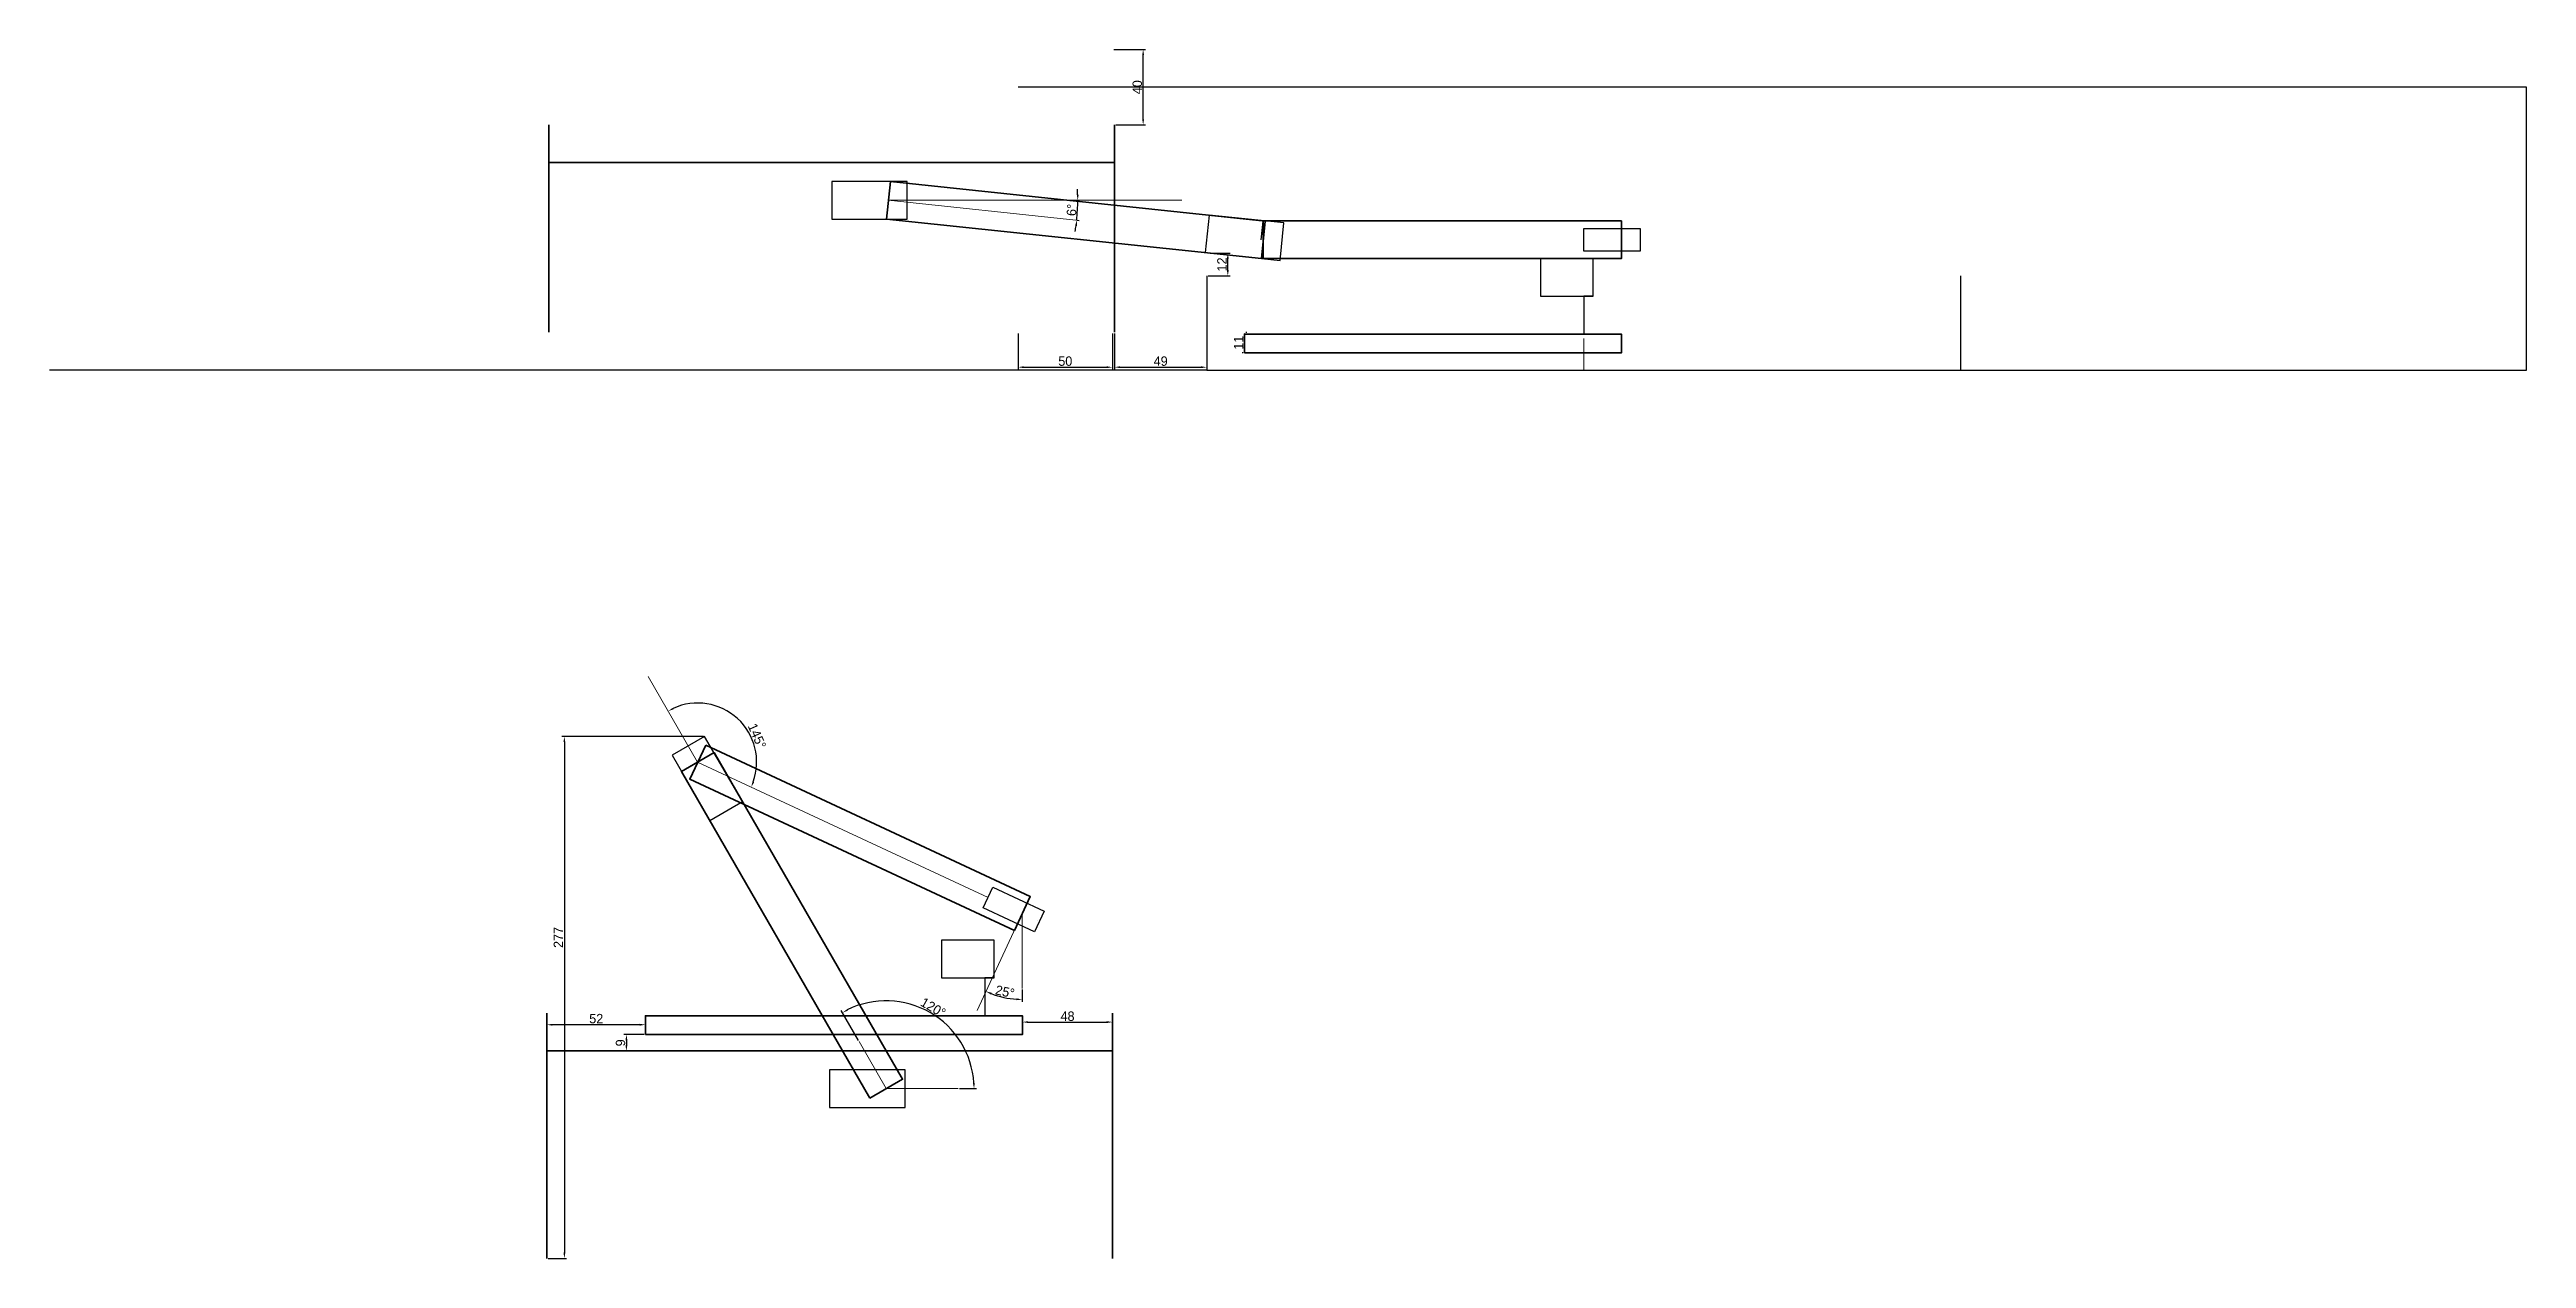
# Model space of a CAD drawing. Header units: millimetres. Extents: x 1146 to 3032, y -1371 to 748.
# Drawn here: x 1146 to 2460, y -395 to 246 of the extents above; entities that cross this region are included whole.
import ezdxf

# ---------------------------------------------------------------- set-up
doc = ezdxf.new("R2010")
doc.units = ezdxf.units.MM
doc.header["$LTSCALE"] = 3
for name, color, linetype, lineweight in [('Arm', 51, 'Continuous', 35), ('Dim', 7, 'Continuous', 18), ('Robot', 141, 'Continuous', 35), ('Servo Angles', 201, 'Continuous', 18), ('Servos', 91, 'Continuous', 30), ('Setup', 31, 'Continuous', 30), ('Tray', 211, 'Continuous', 35)]:
    doc.layers.add(name, color=color, linetype=linetype, lineweight=lineweight)
doc.dimstyles.new('Copy of ISO-25', dxfattribs={"dimtxt": 5, "dimasz": 3, "dimexe": 1.25, "dimexo": 0.625, "dimtad": 1, "dimdec": 0, "dimdsep": 46, "dimtxsty": 'Standard', "dimcen": 2.5, "dimadec": 0, "dimazin": 0, "dimtfac": 1, "dimtdec": 0, "dimtmove": 0, "dimatfit": 3, "dimfxl": 1, "dimfrac": 2, "dimarcsym": 0})

msp = doc.modelspace()

# ---------------------------------------------------------------- blocks, each defined once
blk = doc.blocks.new('*D10')
at = {"layer": 'Defpoints', "color": 0, "transparency": 16777216}
for p in [(1760.8, 138.1), (1770.7, 138.1), (1759.5, 126.1)]:
    blk.add_point(p, dxfattribs=at)
at = {"layer": 'Dim', "color": 0, "lineweight": -2, "transparency": 16777216}
for p, q in [((1761.4, 138.1), (1771.9, 138.1)), ((1770.7, 129.1), (1770.7, 135.1)), ((1760.2, 126.1), (1771.9, 126.1))]:
    blk.add_line(p, q, dxfattribs=at)
at = {"layer": 'Dim', "color": 0, "transparency": 16777216}
for points in [[(1770.2, 135.1), (1771.2, 135.1), (1770.7, 138.1)], [(1770.2, 129.1), (1771.2, 129.1), (1770.7, 126.1)]]:
    blk.add_solid(points, dxfattribs=at)
at = {"layer": 'Dim', "color": 0, "transparency": 16777216, "insert": (1767.6, 132.1), "char_height": 5, "attachment_point": 5, "rotation": 90}
blk.add_mtext('12', dxfattribs=at)
blk = doc.blocks.new('*D11')
at = {"layer": 'Defpoints', "color": 0, "transparency": 16777216}
for p in [(1779.5, 96.1), (1779.5, 96.1), (1779.5, 85.2)]:
    blk.add_point(p, dxfattribs=at)
at = {"layer": 'Dim', "color": 0, "lineweight": -2, "transparency": 16777216}
for p, q in [((1779.5, 88.2), (1779.5, 93.1)), ((1780.2, 96.1), (1780.8, 96.1)), ((1778.9, 85.2), (1778.3, 85.2))]:
    blk.add_line(p, q, dxfattribs=at)
at = {"layer": 'Dim', "color": 0, "transparency": 16777216}
for points in [[(1779, 93.1), (1780, 93.1), (1779.5, 96.1)], [(1779, 88.2), (1780, 88.2), (1779.5, 85.2)]]:
    blk.add_solid(points, dxfattribs=at)
at = {"layer": 'Dim', "color": 0, "transparency": 16777216, "insert": (1776.4, 90.6), "char_height": 5, "attachment_point": 5, "rotation": 90}
blk.add_mtext('11', dxfattribs=at)
blk = doc.blocks.new('*D14')
at = {"layer": 'Defpoints', "color": 0, "transparency": 16777216}
for p in [(1659.5, 96.1), (1709.5, 96.1), (1709.5, 77.6)]:
    blk.add_point(p, dxfattribs=at)
at = {"layer": 'Dim', "color": 0, "lineweight": -2, "transparency": 16777216}
for p, q in [((1659.5, 95.4), (1659.5, 76.4)), ((1709.5, 95.4), (1709.5, 76.4)), ((1662.5, 77.6), (1706.5, 77.6))]:
    blk.add_line(p, q, dxfattribs=at)
at = {"layer": 'Dim', "color": 0, "transparency": 16777216}
for points in [[(1662.5, 78.1), (1662.5, 77.1), (1659.5, 77.6)], [(1706.5, 78.1), (1706.5, 77.1), (1709.5, 77.6)]]:
    blk.add_solid(points, dxfattribs=at)
at = {"layer": 'Dim', "color": 0, "transparency": 16777216, "insert": (1684.5, 80.8), "char_height": 5, "attachment_point": 5}
blk.add_mtext('50', dxfattribs=at)
blk = doc.blocks.new('*D15')
at = {"layer": 'Defpoints', "color": 0, "transparency": 16777216}
for p in [(1710.6, 96.1), (1759.5, 96.1), (1759.5, 77.6)]:
    blk.add_point(p, dxfattribs=at)
at = {"layer": 'Dim', "color": 0, "lineweight": -2, "transparency": 16777216}
for p, q in [((1710.6, 95.4), (1710.6, 76.4)), ((1759.5, 95.4), (1759.5, 76.4)), ((1713.6, 77.6), (1756.5, 77.6))]:
    blk.add_line(p, q, dxfattribs=at)
at = {"layer": 'Dim', "color": 0, "transparency": 16777216}
for points in [[(1713.6, 78.1), (1713.6, 77.1), (1710.6, 77.6)], [(1756.5, 78.1), (1756.5, 77.1), (1759.5, 77.6)]]:
    blk.add_solid(points, dxfattribs=at)
at = {"layer": 'Dim', "color": 0, "transparency": 16777216, "insert": (1735.1, 80.8), "char_height": 5, "attachment_point": 5}
blk.add_mtext('49', dxfattribs=at)
blk = doc.blocks.new('*D16')
at = {"layer": 'Defpoints', "color": 0, "transparency": 16777216}
for p in [(1709.5, 246.1), (1725.8, 246.1), (1710.6, 206.1)]:
    blk.add_point(p, dxfattribs=at)
at = {"layer": 'Dim', "color": 0, "lineweight": -2, "transparency": 16777216}
for p, q in [((1710.2, 246.1), (1727.1, 246.1)), ((1725.8, 209.1), (1725.8, 243.1)), ((1711.3, 206.1), (1727.1, 206.1))]:
    blk.add_line(p, q, dxfattribs=at)
at = {"layer": 'Dim', "color": 0, "transparency": 16777216}
for points in [[(1725.3, 243.1), (1726.3, 243.1), (1725.8, 246.1)], [(1725.3, 209.1), (1726.3, 209.1), (1725.8, 206.1)]]:
    blk.add_solid(points, dxfattribs=at)
at = {"layer": 'Dim', "color": 0, "transparency": 16777216, "insert": (1722.7, 226.1), "char_height": 5, "attachment_point": 5, "rotation": 90}
blk.add_mtext('40', dxfattribs=at)
blk = doc.blocks.new('*D17')
at = {"layer": 'Defpoints', "color": 0, "transparency": 16777216}
for p in [(1493.2, -118.2), (1409.5, -395), (1418.8, -395)]:
    blk.add_point(p, dxfattribs=at)
at = {"layer": 'Dim', "color": 0, "lineweight": -2, "transparency": 16777216}
for p, q in [((1492.6, -118.2), (1417.5, -118.2)), ((1418.8, -121.2), (1418.8, -392)), ((1410.2, -395), (1420, -395))]:
    blk.add_line(p, q, dxfattribs=at)
at = {"layer": 'Dim', "color": 0, "transparency": 16777216}
for points in [[(1418.3, -121.2), (1419.3, -121.2), (1418.8, -118.2)], [(1418.3, -392), (1419.3, -392), (1418.8, -395)]]:
    blk.add_solid(points, dxfattribs=at)
at = {"layer": 'Dim', "color": 0, "transparency": 16777216, "insert": (1415.6, -224.8), "char_height": 5, "attachment_point": 5, "rotation": 90}
blk.add_mtext('277', dxfattribs=at)
blk = doc.blocks.new('*D18')
at = {"layer": 'Defpoints', "color": 0, "transparency": 16777216}
for p in [(1451.7, -285), (1461.8, -276.3), (1461.8, -285)]:
    blk.add_point(p, dxfattribs=at)
at = {"layer": 'Dim', "color": 0, "lineweight": -2, "transparency": 16777216}
for p, q in [((1461.2, -276.3), (1450.4, -276.3)), ((1461.2, -285), (1450.4, -285)), ((1451.7, -279.3), (1451.7, -282))]:
    blk.add_line(p, q, dxfattribs=at)
at = {"layer": 'Dim', "color": 0, "transparency": 16777216}
for points in [[(1451.2, -279.3), (1452.2, -279.3), (1451.7, -276.3)], [(1451.2, -282), (1452.2, -282), (1451.7, -285)]]:
    blk.add_solid(points, dxfattribs=at)
at = {"layer": 'Dim', "color": 0, "transparency": 16777216, "insert": (1448.6, -280.7), "char_height": 5, "attachment_point": 5, "rotation": 90}
blk.add_mtext('9', dxfattribs=at)
blk = doc.blocks.new('*D19')
at = {"layer": 'Defpoints', "color": 0, "transparency": 16777216}
for p in [(1709.5, -269.7), (1661.8, -276.2), (1709.5, -276.2)]:
    blk.add_point(p, dxfattribs=at)
at = {"layer": 'Dim', "color": 0, "lineweight": -2, "transparency": 16777216}
for p, q in [((1661.8, -275.6), (1661.8, -268.4)), ((1664.8, -269.7), (1706.5, -269.7)), ((1709.5, -275.6), (1709.5, -268.4))]:
    blk.add_line(p, q, dxfattribs=at)
at = {"layer": 'Dim', "color": 0, "transparency": 16777216}
for points in [[(1664.8, -269.2), (1664.8, -270.2), (1661.8, -269.7)], [(1706.5, -269.2), (1706.5, -270.2), (1709.5, -269.7)]]:
    blk.add_solid(points, dxfattribs=at)
at = {"layer": 'Dim', "color": 0, "transparency": 16777216, "insert": (1685.7, -266.6), "char_height": 5, "attachment_point": 5}
blk.add_mtext('48', dxfattribs=at)
blk = doc.blocks.new('*D20')
at = {"layer": 'Defpoints', "color": 0, "transparency": 16777216}
for p in [(1409.5, -266.3), (1409.5, -271.1), (1461.8, -266.3)]:
    blk.add_point(p, dxfattribs=at)
at = {"layer": 'Dim', "color": 0, "lineweight": -2, "transparency": 16777216}
for p, q in [((1409.5, -267), (1409.5, -272.3)), ((1458.8, -271.1), (1412.5, -271.1)), ((1461.8, -267), (1461.8, -272.3))]:
    blk.add_line(p, q, dxfattribs=at)
at = {"layer": 'Dim', "color": 0, "transparency": 16777216}
for points in [[(1412.5, -270.6), (1412.5, -271.6), (1409.5, -271.1)], [(1458.8, -270.6), (1458.8, -271.6), (1461.8, -271.1)]]:
    blk.add_solid(points, dxfattribs=at)
at = {"layer": 'Dim', "color": 0, "transparency": 16777216, "insert": (1435.7, -267.9), "char_height": 5, "attachment_point": 5}
blk.add_mtext('52', dxfattribs=at)
blk = doc.blocks.new('*D25')
at = {"layer": 'Defpoints', "color": 0, "transparency": 16777216}
for p in [(1661.7, -212.1), (1661.7, -212.1), (1648.6, -255.8), (1661.7, -251.8), (1637.7, -263.6)]:
    blk.add_point(p, dxfattribs=at)
at = {"layer": 'Servo Angles', "color": 0, "lineweight": -2, "transparency": 16777216}
blk.add_line((1661.7, -252.4), (1661.7, -258.9), dxfattribs=at)
blk.add_arc((1661.7, -212.1), 45.6, 248.7724, 266.2276, dxfattribs=at)
at = {"layer": 'Servo Angles', "color": 0, "transparency": 16777216}
for points in [[(1645, -255.1), (1645.4, -254.1), (1642.4, -253.4)], [(1658.7, -257.1), (1658.7, -258.1), (1661.7, -257.7)]]:
    blk.add_solid(points, dxfattribs=at)
at = {"layer": 'Servo Angles', "color": 0, "transparency": 16777216, "insert": (1652.5, -253.6), "char_height": 5, "attachment_point": 5, "rotation": 347.5}
blk.add_mtext('25°', dxfattribs=at)
blk = doc.blocks.new('*D26')
at = {"layer": 'Defpoints', "color": 0, "transparency": 16777216}
for p in [(1463.3, -86.4), (1499.4, -102.2), (1489.5, -131.8), (1489.5, -131.8), (1643.6, -203.7)]:
    blk.add_point(p, dxfattribs=at)
at = {"layer": 'Servo Angles', "color": 0, "lineweight": -2, "transparency": 16777216}
blk.add_arc((1489.5, -131.8), 31.3, 340.5001, 114.4999, dxfattribs=at)
at = {"layer": 'Servo Angles', "color": 0, "transparency": 16777216}
for points in [[(1476.8, -103.8), (1476.3, -103), (1473.9, -104.8)], [(1519.5, -142.5), (1518.6, -142.1), (1517.9, -145.1)]]:
    blk.add_solid(points, dxfattribs=at)
at = {"layer": 'Servo Angles', "color": 0, "transparency": 16777216, "insert": (1521, -118), "char_height": 5, "attachment_point": 5, "rotation": 293.7464}
blk.add_mtext('145°', dxfattribs=at)
blk = doc.blocks.new('*D27')
at = {"layer": 'Defpoints', "color": 0, "transparency": 16777216}
for p in [(1625.2, -275.1), (1575.1, -280), (1589.5, -305), (1589.5, -305), (1627.6, -305)]:
    blk.add_point(p, dxfattribs=at)
at = {"layer": 'Servo Angles', "color": 0, "lineweight": -2, "transparency": 16777216}
for p, q in [((1574.8, -279.5), (1565.6, -263.6)), ((1628.3, -305), (1637.4, -305))]:
    blk.add_line(p, q, dxfattribs=at)
blk.add_arc((1589.5, -305), 46.6, 3.6908, 116.3092, dxfattribs=at)
at = {"layer": 'Servo Angles', "color": 0, "transparency": 16777216}
for points in [[(1569.1, -263.7), (1568.7, -262.9), (1566.3, -264.7)], [(1636.5, -302), (1635.5, -302.1), (1636.1, -305)]]:
    blk.add_solid(points, dxfattribs=at)
at = {"layer": 'Servo Angles', "color": 0, "transparency": 16777216, "insert": (1614.4, -262), "char_height": 5, "attachment_point": 5, "rotation": 330}
blk.add_mtext('120°', dxfattribs=at)
blk = doc.blocks.new('*D48')
at = {"layer": 'Defpoints', "color": 0, "transparency": 16777216}
for p in [(1590.6, 166.1), (1590.6, 166.1), (1690.9, 159.1), (1746.4, 166.1), (1690.1, 155.6)]:
    blk.add_point(p, dxfattribs=at)
at = {"layer": 'Servo Angles', "color": 0, "lineweight": -2, "transparency": 16777216}
blk.add_line((1690.7, 155.5), (1691.8, 155.4), dxfattribs=at)
for start, end in [(1.7104, 3.4208), (354, 0), (350.5792, 352.2896)]:
    blk.add_arc((1590.6, 166.1), 100.5, start, end, dxfattribs=at)
at = {"layer": 'Servo Angles', "color": 0, "transparency": 16777216}
for points in [[(1691.6, 169.1), (1690.6, 169.1), (1691.1, 166.1)], [(1689.7, 152.6), (1690.7, 152.5), (1690.6, 155.6)]]:
    blk.add_solid(points, dxfattribs=at)
at = {"layer": 'Servo Angles', "color": 0, "transparency": 16777216, "insert": (1687.9, 161), "char_height": 5, "attachment_point": 5, "rotation": 87}
blk.add_mtext('6°', dxfattribs=at)

# ---------------------------------------------------------------- dimensions: what is measured, and where the dimension line sits
at = {"layer": 'Dim'}
for base, p1, p2, picture, middle in [((1725.8, 246.1), (1710.6, 206.1), (1709.5, 246.1), '*D16', (1722.7, 226.1)), ((1770.7, 138.1), (1759.5, 126.1), (1760.8, 138.1), '*D10', (1767.6, 132.1)), ((1779.5, 96.1), (1779.5, 85.2), (1779.5, 96.1), '*D11', (1776.4, 90.6)), ((1451.7, -285), (1461.8, -276.3), (1461.8, -285), '*D18', (1448.6, -280.7))]:
    dim = msp.add_linear_dim(base=base, p1=p1, p2=p2, angle=90, dimstyle='Copy of ISO-25', dxfattribs=at)
    dim.commit()
    dim.dimension.update_dxf_attribs({"geometry": picture, "text_midpoint": middle})
for base, p1, p2, picture, middle in [((1709.5, 77.6), (1659.5, 96.1), (1709.5, 96.1), '*D14', (1684.5, 80.8)), ((1759.5, 77.6), (1710.6, 96.1), (1759.5, 96.1), '*D15', (1735.1, 80.8)), ((1409.5, -271.1), (1461.8, -266.3), (1409.5, -266.3), '*D20', (1435.7, -267.9)), ((1709.5, -269.7), (1661.8, -276.2), (1709.5, -276.2), '*D19', (1685.7, -266.6))]:
    dim = msp.add_linear_dim(base=base, p1=p1, p2=p2, dimstyle='Copy of ISO-25', dxfattribs=at)
    dim.commit()
    dim.dimension.update_dxf_attribs({"geometry": picture, "text_midpoint": middle})
dim = msp.add_linear_dim(base=(1418.8, -395), p1=(1493.2, -118.2), p2=(1409.5, -395), angle=90, dimstyle='Copy of ISO-25', dxfattribs=at)
dim.commit()
dim.dimension.update_dxf_attribs({"geometry": '*D17', "text_midpoint": (1418.8, -224.8), "dimtype": 160})
at = {"layer": 'Servo Angles'}
for base, line1, line2, picture, middle in [((1690.9, 159.1), ((1590.6, 166.1), (1746.4, 166.1)), ((1590.6, 166.1), (1690.1, 155.6)), '*D48', (1687.9, 161)), ((1648.6, -255.8), ((1661.7, -212.1), (1661.7, -251.8)), ((1661.7, -212.1), (1637.7, -263.6)), '*D25', (1652.5, -253.6)), ((1625.2, -275.1), ((1589.5, -305), (1575.1, -280)), ((1589.5, -305), (1627.6, -305)), '*D27', (1614.4, -262))]:
    dim = msp.add_angular_dim_2l(base=base, line1=line1, line2=line2, dimstyle='Copy of ISO-25', dxfattribs=at)
    dim.commit()
    dim.dimension.update_dxf_attribs({"geometry": picture, "text_midpoint": middle})
dim = msp.add_angular_dim_2l(base=(1499.4, -102.2), line1=((1489.5, -131.8), (1643.6, -203.7)), line2=((1489.5, -131.8), (1463.3, -86.4)), dimstyle='Copy of ISO-25', dxfattribs=at)
dim.commit()
dim.dimension.update_dxf_attribs({"geometry": '*D26', "text_midpoint": (1518.2, -119.3), "dimtype": 162})

# ---------------------------------------------------------------- linework, layer by layer
at = {"layer": 'Arm'}
for p, q in [((1964.5, 115.2), (1959.5, 115.2)), ((1646.8, -246.3), (1641.8, -246.3))]:
    msp.add_line(p, q, dxfattribs=at)
for points in [[(1591.7, 176), (1790.6, 155.1), (1788.5, 135.2), (1589.6, 156.1)], [(1789.5, 155.2), (1979.5, 155.2), (1979.5, 135.2), (1789.5, 135.2)], [(1779.5, 85.2), (1779.5, 95.2), (1979.5, 95.2), (1979.5, 85.2), (1959.5, 85.2)], [(1580.9, -310), (1480.9, -136.8), (1498.2, -126.8), (1598.2, -300)], [(1493.8, -122.8), (1665.9, -203.1), (1657.5, -221.2), (1485.3, -140.9)], [(1461.8, -276.3), (1461.8, -266.3), (1661.8, -266.3), (1661.8, -276.3), (1641.8, -276.3)]]:
    msp.add_lwpolyline(points, close=True, dxfattribs=at)
at = {"layer": 'Dim'}
for p, q in [((1959.5, 76.1), (1959.5, 92.8)), ((1669.8, -215.9), (1669.8, -215.9))]:
    msp.add_line(p, q, dxfattribs=at)
at = {"layer": 'Robot'}
for p, q in [((1710.6, 186.1), (1410.6, 186.1)), ((1410.6, 186.1), (1410.6, 96.1)), ((1710.6, 96.1), (1710.6, 186.1)), ((1709.5, -285), (1409.5, -285)), ((1409.5, -285), (1409.5, -395)), ((1709.5, -395), (1709.5, -285))]:
    msp.add_line(p, q, dxfattribs=at)
at = {"layer": 'Servo Angles'}
for p, q in [((1590.6, 166.1), (1746.4, 166.1)), ((1590.6, 166.1), (1690.1, 155.6)), ((1489.5, -131.8), (1463.3, -86.4)), ((1489.5, -131.8), (1643.6, -203.7)), ((1661.7, -212.1), (1637.7, -263.6)), ((1661.7, -212.1), (1661.7, -251.8)), ((1589.5, -305), (1575.1, -280)), ((1589.5, -305), (1627.6, -305))]:
    msp.add_line(p, q, dxfattribs=at)
at = {"layer": 'Servos'}
for p, q in [((1600.6, 166.1), (1600.6, 176.1)), ((1788.4, 145.2), (1789.5, 155.1)), ((1959.5, 115.2), (1959.5, 95.2)), ((1489.5, -131.8), (1480.9, -136.8)), ((1641.8, -246.3), (1641.8, -266.3)), ((1599.5, -305), (1599.5, -295))]:
    msp.add_line(p, q, dxfattribs=at)
for points in [[(1560.6, 156.1), (1600.6, 156.1), (1600.6, 176.1), (1560.6, 176.1)], [(1758.7, 138.4), (1798.4, 134.2), (1800.5, 154.1), (1760.8, 158.2)], [(1959.5, 151.2), (1989.5, 151.2), (1989.5, 139.2), (1959.5, 139.2)], [(1936.5, 115.2), (1964.5, 115.2), (1964.5, 135.2), (1936.5, 135.2)], [(1513.2, -152.8), (1493.2, -118.2), (1475.9, -128.2), (1495.9, -162.8)], [(1646.1, -198.2), (1673.3, -210.9), (1668.2, -221.8), (1641, -209.1)], [(1618.8, -246.3), (1646.8, -246.3), (1646.8, -226.3), (1618.8, -226.3)], [(1559.5, -315), (1599.5, -315), (1599.5, -295), (1559.5, -295)]]:
    msp.add_lwpolyline(points, close=True, dxfattribs=at)
at = {"layer": 'Setup'}
for p, q in [((1759.5, 126.1), (1759.5, 76.1)), ((2159.5, 76.1), (2159.5, 126.1)), ((1759.5, 76.1), (1145.7, 76.1))]:
    msp.add_line(p, q, dxfattribs=at)
msp.add_lwpolyline([(1759.5, 76.1), (1959.5, 76.1), (2159.5, 76.1), (2459.5, 76.1), (2459.5, 226.1), (1659.5, 226.1)], dxfattribs=at)
at = {"layer": 'Tray'}
for p, q in [((1410.6, 186.1), (1410.6, 206.1)), ((1710.6, 186.1), (1710.6, 206.1)), ((1410.6, 186.1), (1710.6, 186.1)), ((1409.5, -285), (1409.5, -265)), ((1709.5, -285), (1709.5, -265)), ((1409.5, -285), (1709.5, -285))]:
    msp.add_line(p, q, dxfattribs=at)

msp.set_redraw_order([(e.dxf.handle, doc.entitydb.next_handle()) for e in msp.query("TEXT MTEXT ATTDEF DIMENSION ARC_DIMENSION")])  # texts and dimensions are drawn at this point

doc.saveas('drawing.dxf')
